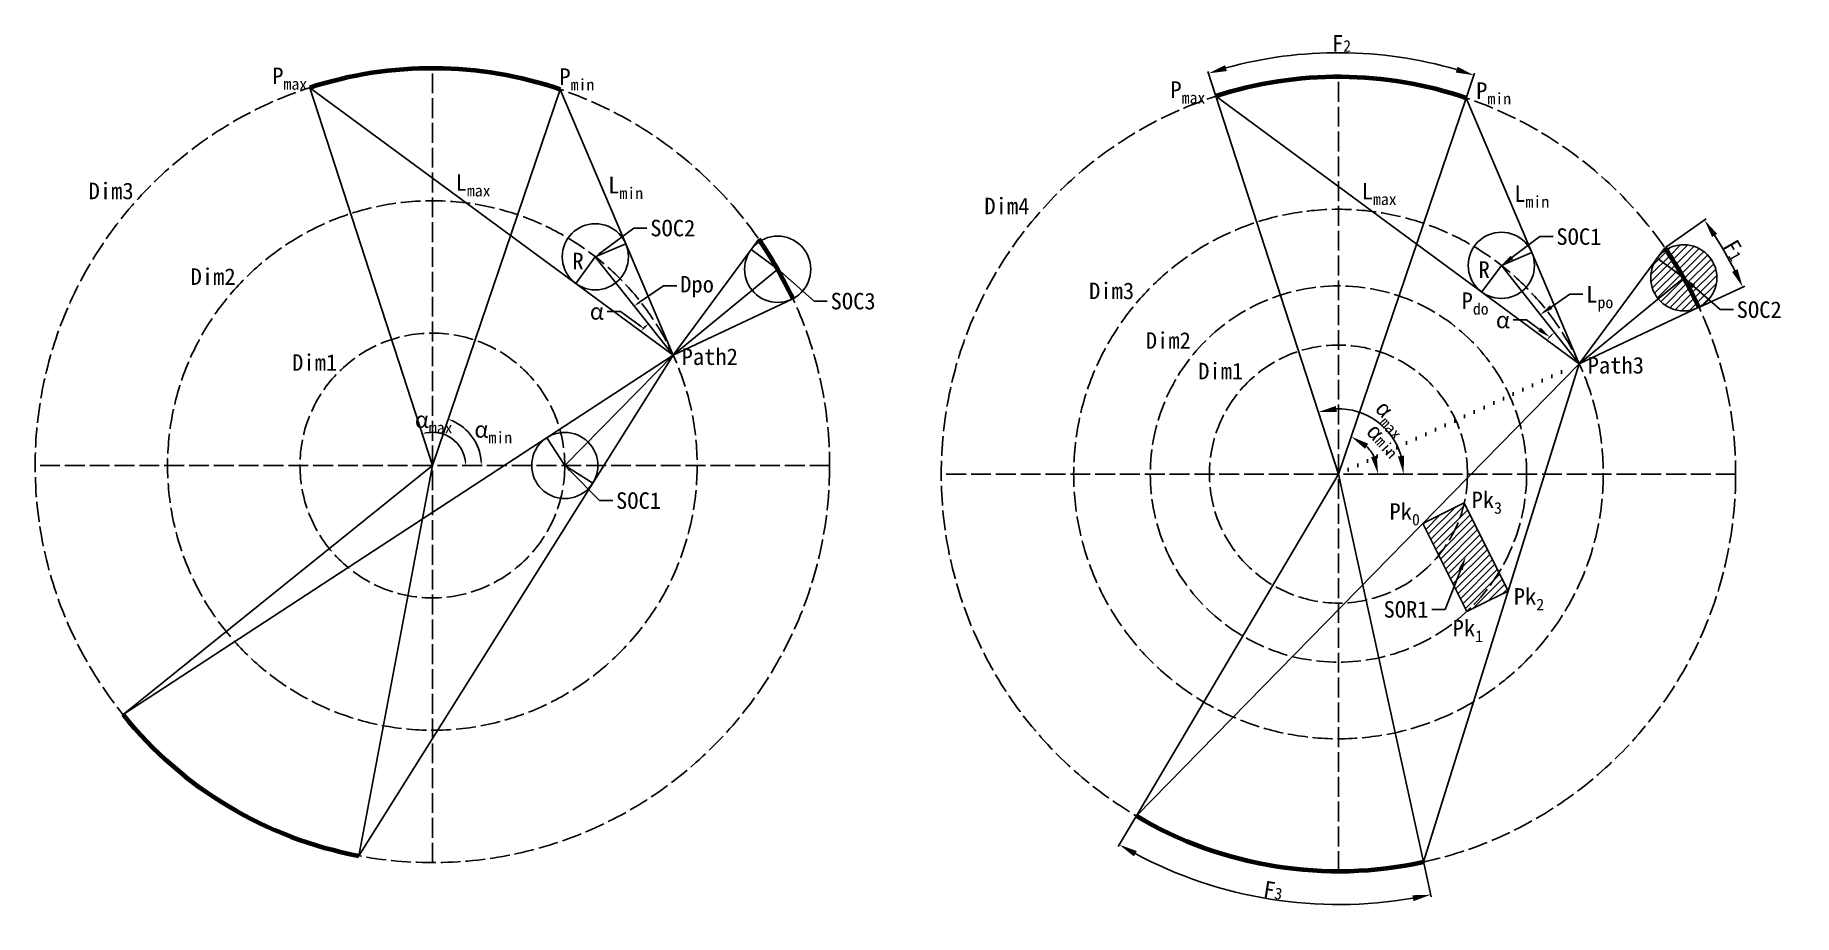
# Model space of a CAD drawing. Header units: millimetres. Extents: x 3921 to 10494, y -3868 to 8803.
# Drawn here: x 8496 to 9559, y 3823 to 4355 of the extents above; entities that cross this region are included whole.
import ezdxf
from ezdxf import colors
from ezdxf.entities.mleader import LeaderData, LeaderLine
from ezdxf.math import Vec2, Vec3

# ---------------------------------------------------------------- set-up
doc = ezdxf.new("R2010")
doc.units = ezdxf.units.MM
doc.linetypes.add('ACAD_ISO02W100', pattern=[15, 12, -3])
doc.linetypes.add('DOT2', pattern=[3.175, 0, -3.175])
for name, color, linetype in [('1', 3, 'Continuous'), ('极径圆', 7, 'ACAD_ISO02W100'), ('障碍物圆', 1, 'Continuous')]:
    doc.layers.add(name, color=color, linetype=linetype)
doc.styles.get("Standard").update_dxf_attribs({"font": ''})
doc.styles.get('Standard').set_extended_font_data('SimSun')
doc.dimstyles.new('ISO-25', dxfattribs={"dimtxt": 2.5, "dimasz": 2.5, "dimexe": 1.25, "dimexo": 0.625, "dimtad": 1, "dimtxsty": 'Standard', "dimcen": 2.5, "dimadec": 0, "dimazin": 0, "dimtfac": 1, "dimtmove": 0, "dimatfit": 3, "dimfxl": 1, "dimarcsym": 0})

msp = doc.modelspace()

# ---------------------------------------------------------------- texts
at = {"color": 1, "char_height": 10, "attachment_point": 1}
for s, width, insert in [('\\A1;{\\C0;P\\H0.7x;\\S^ max;}', 35.75224, (8639.43, 4335.109)), ('\\A1;{\\C0;P\\H0.7x;\\S^ min;}', 35.75224, (8812.91, 4334.655)), ('\\A1;{\\C0;P\\H0.7x;\\S^ max;}', 35.75224, (9182.095, 4326.785)), ('\\A1;{\\C0;P\\H0.7x;\\S^ min;}', 35.75224, (9366.838, 4326.189)), ('{\\C0;Dim3}', 35.75224, (8528.46, 4265.553)), ('\\A1;{\\C0;L\\H0.7x;\\S^ max;}', 35.75224, (8750.224, 4270.614)), ('\\A1;{\\C0;L\\H0.7x;\\S^ min;}', 35.75224, (8842.403, 4269.086)), ('\\A1;{\\C0;L\\H0.7x;\\S^ max;}', 35.75224, (9297.699, 4265.446)), ('\\A1;{\\C0;L\\H0.7x;\\S^ min;}', 35.75224, (9389.878, 4263.918)), ('{\\C0;Dim4}', 35.75224, (9069.709, 4256.432)), ('{\\C0;R}', 10.08825, (8820.787, 4223.186)), ('{\\C0;Dim2}', 35.75224, (8590.105, 4213.793)), ('{\\C0;R}', 10.08825, (9368.262, 4218.018)), ('{\\C0;Dim3}', 35.75224, (9132.97, 4205.173)), ('\\A1;{\\C0;P\\H0.7x;\\S^ do;}', 10.08825, (9358.044, 4199.197)), ('{\\C0;Path2}', 35.75224, (8886.749, 4165.376)), ('{\\C0;Dim2}', 35.75224, (9167.258, 4175.161)), ('{\\C0;Dim1}', 35.75224, (8651.421, 4161.854)), ('{\\C0;Dim1}', 35.75224, (9198.896, 4156.686)), ('{\\C0;Path3}', 35.75224, (9434.224, 4160.208)), ('\\A1;{\\C0;α\\H0.7x;\\S^ max;}', 35.75224, (8725.552, 4127.368)), ('\\A1;{\\C0;α\\H0.7x;\\S^ min;}', 35.75224, (8761.522, 4121.425)), ('\\A1;{\\C0;Pk\\H0.7x;\\S^ 0;}', 10.08825, (9314.453, 4071.824)), ('\\A1;{\\C0;Pk\\H0.7x;\\S^ 3;}', 10.08825, (9364.055, 4078.863)), ('\\A1;{\\C0;Pk\\H0.7x;\\S^ 2;}', 10.08825, (9389.577, 4020.496)), ('\\A1;{\\C0;Pk\\H0.7x;\\S^ 1;}', 10.08825, (9352.618, 4001.324))]:
    msp.add_mtext_dynamic_manual_height_columns(s, width=width, gutter_width=12.5, heights=[17.454], dxfattribs=dict(at, insert=insert))
at = {"color": 1, "char_height": 10, "attachment_point": 1, "rotation": 312.216838}
for s, width, insert in [('\\A1;{\\fArial|b0|i0|c134|p34;\\H0.95833x;\\C256;α\\fSimSun|b0|i0|c134|p34;\\H0.73x;\\S^ max;}', 28.78927, (9312.392, 4134.75)), ('{\\fArial|b0|i0|c134|p34;\\H0.95833x;\\C256;α\\A1;\\fSimSun|b0|i0|c134|p34;\\H0.73044x;\\S^ min;}', 45.2296, (9307.054, 4120.899))]:
    msp.add_mtext_dynamic_manual_height_columns(s, width=width, gutter_width=12.5, heights=[17.454], dxfattribs=dict(at, insert=insert))

# ---------------------------------------------------------------- blocks, each defined once
blk = doc.blocks.new('*D29')
at = {"color": 0, "lineweight": -2, "transparency": 16777216}
blk.add_arc((8736.2, 4094.6), 29.6, 4.8487, 66.3862, dxfattribs=at)
at = {"color": 0, "transparency": 16777216}
for points in [[(8747.9, 4121.3), (8748.2, 4122.1), (8745.7, 4122.6)], [(8766, 4097.1), (8765.2, 4097.1), (8765.7, 4094.6)]]:
    blk.add_solid(points, dxfattribs=at)
at = {"layer": 'Defpoints', "color": 0, "transparency": 16777216}
for p in [(8813.4, 4321.9), (8756.1, 4116.4), (8496.2, 4094.6), (8736.2, 4094.6), (8976.2, 4094.6)]:
    blk.add_point(p, dxfattribs=at)
blk = doc.blocks.new('*D32')
at = {"color": 0, "lineweight": -2, "transparency": 16777216}
blk.add_arc((9283.6, 4089.5), 23.9, 26.5698, 44.6651, dxfattribs=at)
at = {"color": 0, "transparency": 16777216}
for points in [[(9299.7, 4104.7), (9301.6, 4107.8), (9291.3, 4112.1)], [(9306.8, 4100.6), (9303.3, 4099.7), (9307.6, 4089.5)]]:
    blk.add_solid(points, dxfattribs=at)
at = {"layer": 'Defpoints', "color": 0, "transparency": 16777216}
for p in [(9360.8, 4316.7), (9299.8, 4107.1), (9043.6, 4089.5), (9283.6, 4089.5), (9523.6, 4089.5)]:
    blk.add_point(p, dxfattribs=at)
blk = doc.blocks.new('*D35')
at = {"color": 0, "lineweight": -2, "transparency": 16777216}
for p, q in [((9209.4, 4318.4), (9204.8, 4332.8)), ((9361, 4317.3), (9365.9, 4331.7))]:
    blk.add_line(p, q, dxfattribs=at)
blk.add_arc((9283.6, 4089.5), 254.6, 73.7107, 105.4838, dxfattribs=at)
at = {"color": 0, "transparency": 16777216}
for points in [[(9216.2, 4333), (9215.1, 4336.6), (9205.1, 4331.6)], [(9355.6, 4335.6), (9354.5, 4332.1), (9365.5, 4330.5)]]:
    blk.add_solid(points, dxfattribs=at)
at = {"layer": 'Defpoints', "color": 0, "transparency": 16777216}
for p in [(9312.6, 4342.4), (9209.6, 4317.8), (9360.8, 4316.7), (9283.6, 4089.5), (9283.6, 4089.5)]:
    blk.add_point(p, dxfattribs=at)
at = {"color": 0, "transparency": 16777216, "insert": (9285.5, 4349.7), "char_height": 2.5, "attachment_point": 5, "rotation": 359.5972}
blk.add_mtext('{\\H4x;F\\H0.7x;\\S^ 2;}', dxfattribs=at)
blk = doc.blocks.new('*D36')
at = {"color": 0, "lineweight": -2, "transparency": 16777216}
for p, q in [((9481.4, 4226.6), (9505.9, 4243.6)), ((9501.4, 4190.2), (9529.1, 4203))]:
    blk.add_line(p, q, dxfattribs=at)
blk.add_arc((9283.6, 4089.5), 269.2, 27.1763, 32.4026, dxfattribs=at)
at = {"color": 0, "transparency": 16777216}
for points in [[(9509.4, 4232.7), (9512.4, 4234.7), (9504.8, 4242.9)], [(9524.8, 4213.2), (9521.5, 4211.6), (9527.9, 4202.5)]]:
    blk.add_solid(points, dxfattribs=at)
at = {"layer": 'Defpoints', "color": 0, "transparency": 16777216}
for p in [(9513.3, 4229.9), (9480.9, 4226.2), (9500.8, 4190), (9283.6, 4089.5), (9283.6, 4089.5)]:
    blk.add_point(p, dxfattribs=at)
at = {"color": 0, "transparency": 16777216, "insert": (9522.8, 4224.8), "char_height": 2.5, "attachment_point": 5, "rotation": 299.5038}
blk.add_mtext('{\\H4x;F\\H0.7x;\\S^ 1;}', dxfattribs=at)
blk = doc.blocks.new('*D37')
at = {"color": 0, "lineweight": -2, "transparency": 16777216}
for p, q in [((9161.3, 3882.3), (9150.6, 3864.3)), ((9335.2, 3854.4), (9339.7, 3834))]:
    blk.add_line(p, q, dxfattribs=at)
blk.add_arc((9283.6, 4089.5), 260.2, 241.8492, 279.9498, dxfattribs=at)
at = {"color": 0, "transparency": 16777216}
for points in [[(9160, 3858.4), (9161.8, 3861.6), (9151.3, 3865.4)], [(9328.3, 3834.9), (9329, 3831.3), (9339.4, 3835.2)]]:
    blk.add_solid(points, dxfattribs=at)
at = {"layer": 'Defpoints', "color": 0, "transparency": 16777216}
for p in [(9283.6, 4089.5), (9283.6, 4089.5), (9161.6, 3882.8), (9335.1, 3855), (9210.8, 3839.6)]:
    blk.add_point(p, dxfattribs=at)
at = {"color": 0, "transparency": 16777216, "insert": (9244.2, 3837.9), "char_height": 2.5, "attachment_point": 5, "rotation": 351.0823}
blk.add_mtext('{\\H4x;F\\H0.7x;\\S^ 3;}', dxfattribs=at)
blk = doc.blocks.new('*D27')
at = {"color": 0, "lineweight": -2, "transparency": 16777216}
blk.add_arc((8881.6, 4161.3), 24.1, 134.2671, 137.6854, dxfattribs=at)
at = {"color": 0, "transparency": 16777216}
for points in [[(8864.1, 4177.3), (8863.5, 4177.8), (8862.2, 4175.6)], [(8864.5, 4178.9), (8865.1, 4178.2), (8866.7, 4180.2)]]:
    blk.add_solid(points, dxfattribs=at)
at = {"layer": 'Defpoints', "color": 0, "transparency": 16777216}
for p in [(8662.2, 4322.9), (8834.6, 4220.7), (8865, 4178.8), (8881.6, 4161.3), (8881.6, 4161.3)]:
    blk.add_point(p, dxfattribs=at)
blk = doc.blocks.new('*D30')
at = {"color": 0, "lineweight": -2, "transparency": 16777216}
blk.add_arc((8736.2, 4094.6), 20.1, 7.1209, 100.8387, dxfattribs=at)
at = {"color": 0, "transparency": 16777216}
for points in [[(8732.5, 4114), (8732.3, 4114.8), (8730, 4113.8)], [(8756.6, 4097.1), (8755.7, 4097.1), (8756.3, 4094.6)]]:
    blk.add_solid(points, dxfattribs=at)
at = {"layer": 'Defpoints', "color": 0, "transparency": 16777216}
for p in [(8662.2, 4322.9), (8752.5, 4106.4), (8496.2, 4094.6), (8736.2, 4094.6), (8976.2, 4094.6)]:
    blk.add_point(p, dxfattribs=at)
blk = doc.blocks.new('*D31')
at = {"color": 0, "lineweight": -2, "transparency": 16777216}
blk.add_arc((9429.1, 4156.1), 24.1, 134.2671, 137.6854, dxfattribs=at)
at = {"color": 0, "transparency": 16777216}
for points in [[(9411.6, 4172.1), (9410.9, 4172.6), (9409.7, 4170.4)], [(9412, 4173.7), (9412.5, 4173.1), (9414.1, 4175)]]:
    blk.add_solid(points, dxfattribs=at)
at = {"layer": 'Defpoints', "color": 0, "transparency": 16777216}
for p in [(9209.6, 4317.8), (9382.1, 4215.6), (9412.5, 4173.6), (9429.1, 4156.1), (9429.1, 4156.1)]:
    blk.add_point(p, dxfattribs=at)
blk = doc.blocks.new('*D33')
at = {"color": 0, "lineweight": -2, "transparency": 16777216}
blk.add_arc((9283.6, 4089.5), 39.4, 16.0659, 91.8937, dxfattribs=at)
at = {"color": 0, "transparency": 16777216}
for points in [[(9282.7, 4127), (9282, 4130.6), (9271.5, 4126.9)], [(9323.3, 4100.6), (9319.6, 4100.1), (9323, 4089.5)]]:
    blk.add_solid(points, dxfattribs=at)
at = {"layer": 'Defpoints', "color": 0, "transparency": 16777216}
for p in [(9209.6, 4317.8), (9315.5, 4112.6), (9043.6, 4089.5), (9283.6, 4089.5), (9523.6, 4089.5)]:
    blk.add_point(p, dxfattribs=at)

# ---------------------------------------------------------------- dimensions: what is measured, and where the dimension line sits
for base, line1, line2, text, override, picture, middle in [((9315.488, 4112.58), ((9209.638, 4317.759), (9283.641, 4089.453)), ((9523.641, 4089.453), (9043.641, 4089.453)), ' ', {"dimasz": 11, "dimtad": 3}, '*D33', (5120.037, 8802.883)), ((8752.453, 4106.448), ((8662.163, 4322.927), (8736.166, 4094.621)), ((8976.166, 4094.621), (8496.166, 4094.621)), ' ', {"dimtad": 3}, '*D30', (4658.167, 8469.378)), ((9312.565, 4342.393), ((9209.638, 4317.759), (9283.641, 4089.453)), ((9283.641, 4089.453), (9360.847, 4316.696)), '{\\H4x;F\\H0.7x;\\S^ 2;}', {"dimasz": 11}, '*D35', (9285.47, 4349.66))]:
    dim = msp.add_angular_dim_2l(base=base, line1=line1, line2=line2, text=text, dimstyle='ISO-25', override=override)
    dim.commit()
    dim.dimension.update_dxf_attribs({"geometry": picture, "text_midpoint": middle})
dim = msp.add_angular_dim_2l(base=(8756.134, 4116.404), line1=((8736.166, 4094.621), (8813.371, 4321.864)), line2=((8976.166, 4094.621), (8496.166, 4094.621)), text=' ', dimstyle='ISO-25')
dim.commit()
dim.dimension.update_dxf_attribs({"geometry": '*D29', "text_midpoint": (8762.203, 4108.596), "dimtype": 162})
for base, line1, line2, picture, middle in [((8865.033, 4178.808), ((8834.614, 4220.748), (8881.614, 4161.29)), ((8881.614, 4161.29), (8662.163, 4322.927)), '*D27', (9164.199, -3470.306)), ((9412.508, 4173.64), ((9382.089, 4215.58), (9429.089, 4156.122)), ((9429.089, 4156.122), (9209.638, 4317.759)), '*D31', (9542.348, -3867.582))]:
    dim = msp.add_angular_dim_2l(base=base, line1=line1, line2=line2, text=' ', dimstyle='ISO-25')
    dim.commit()
    dim.dimension.update_dxf_attribs({"geometry": picture, "text_midpoint": middle})
for base, line1, line2, text, picture, middle in [((9299.814, 4107.097), ((9283.641, 4089.453), (9360.847, 4316.696)), ((9523.641, 4089.453), (9043.641, 4089.453)), ' ', '*D32', (9304.588, 4101.032)), ((9513.3, 4229.863), ((9500.823, 4189.965), (9283.641, 4089.453)), ((9283.641, 4089.453), (9480.85, 4226.232)), '{\\H4x;F\\H0.7x;\\S^ 1;}', '*D36', (9517.915, 4222.019)), ((9210.781, 3839.61), ((9283.641, 4089.453), (9335.062, 3855.026)), ((9283.641, 4089.453), (9161.57, 3882.817)), '{\\H4x;F\\H0.7x;\\S^ 3;}', '*D37', (9243.298, 3832.349))]:
    dim = msp.add_angular_dim_2l(base=base, line1=line1, line2=line2, text=text, dimstyle='ISO-25', override={"dimasz": 11})
    dim.commit()
    dim.dimension.update_dxf_attribs({"geometry": picture, "text_midpoint": middle, "dimtype": 162})

# ---------------------------------------------------------------- hatches: boundary and pattern name
h = msp.add_hatch()
h.set_pattern_fill('ANSI31', color=256)
h.paths.add_polyline_path([(9359.647, 4072.074), (9347.135, 4065.844), (9334.623, 4059.613), (9344.211, 4040.359, 0.11458364)])
h.paths.add_polyline_path([(9359.647, 4072.074, -0.11458364), (9344.211, 4040.359), (9361.17, 4006.302, 0.06774532), (9380.574, 4030.049)])
h.paths.add_polyline_path([(9386.194, 4018.763), (9380.574, 4030.049, -0.06774532), (9361.17, 4006.302), (9373.682, 4012.532)])
h.paths.add_polyline_path([(9481.69, 4225.013, -0.04170288), (9501.44, 4190.269, 0.28096114), (9512.289, 4208.053, 0.58906166)])
h.paths.add_polyline_path([(9481.69, 4225.013, 0.09434779), (9476.199, 4219.932), (9492.289, 4208.053, 0.02084238)])
h.paths.add_polyline_path([(9476.199, 4219.932, 0.16034441), (9472.289, 4208.053, 0.17367139), (9476.837, 4195.356), (9492.289, 4208.053)])
h.paths.add_polyline_path([(9492.289, 4208.053), (9476.837, 4195.356, 0.34358365), (9500.823, 4189.965)])

# ---------------------------------------------------------------- linework, layer by layer
at = {"color": 1}
for p, q in [((8662.163, 4322.927), (8736.166, 4094.621)), ((8736.166, 4094.621), (8813.371, 4321.864)), ((9209.638, 4317.759), (9283.641, 4089.453)), ((9283.641, 4089.453), (9360.847, 4316.696)), ((8736.166, 4094.621), (8549.261, 3944.067)), ((8736.166, 4094.621), (8691.772, 3858.763)), ((9283.641, 4089.453), (9161.57, 3882.817)), ((9283.641, 4089.453), (9335.062, 3855.026))]:
    msp.add_line(p, q, dxfattribs=at)
at = {"color": 5}
for p, q in [((8881.614, 4161.29), (8933.375, 4231.4)), ((8834.614, 4220.748), (8822.753, 4204.645)), ((8928.724, 4225.1), (8944.814, 4213.221)), ((9429.089, 4156.122), (9480.85, 4226.232)), ((9476.199, 4219.932), (9492.289, 4208.053)), ((8944.814, 4213.221), (8881.614, 4161.29)), ((8944.814, 4213.221), (8953.348, 4195.133)), ((9382.089, 4215.58), (9370.228, 4199.477)), ((9492.289, 4208.053), (9429.089, 4156.122)), ((9492.289, 4208.053), (9500.823, 4189.965)), ((8881.614, 4161.29), (8953.97, 4195.426)), ((9429.089, 4156.122), (9501.445, 4190.258)), ((8881.614, 4161.29), (8549.261, 3944.067)), ((8881.614, 4161.29), (8691.772, 3858.763)), ((8816.166, 4094.621), (8881.614, 4161.29)), ((9429.089, 4156.122), (9161.57, 3882.817)), ((9429.089, 4156.122), (9335.062, 3855.026)), ((8805.224, 4111.362), (8816.166, 4094.621)), ((8833.107, 4083.99), (8816.166, 4094.621))]:
    msp.add_line(p, q, dxfattribs=at)
at = {"color": 3, "linetype": 'DOT2', "lineweight": 60, "ltscale": 2}
msp.add_line((9283.641, 4089.453), (9429.089, 4156.122), dxfattribs=at)
for p, q in [((9347.135, 4065.844), (9359.647, 4072.074)), ((9359.647, 4072.074), (9386.194, 4018.763)), ((9347.135, 4065.844), (9334.623, 4059.613)), ((9334.623, 4059.613), (9361.17, 4006.302)), ((9386.194, 4018.763), (9373.682, 4012.532)), ((9361.17, 4006.302), (9373.682, 4012.532))]:
    msp.add_line(p, q)
at = {"color": 1, "lineweight": 120}
for centre, start, end in [((8736.166, 4094.621), 71.234908, 107.959586), ((9283.641, 4089.453), 71.234908, 107.959586), ((8736.166, 4094.621), 24.835965, 34.744123), ((9283.641, 4089.453), 24.835965, 34.744123), ((8736.166, 4094.621), 218.851923, 259.34027), ((9283.641, 4089.453), 239.427341, 282.371681)]:
    msp.add_arc(centre, 240, start, end, dxfattribs=at)
at = {"layer": '1', "color": 5}
for p, q in [((8881.614, 4161.29), (8662.163, 4322.927)), ((8881.614, 4161.29), (8813.371, 4321.864)), ((9429.089, 4156.122), (9209.638, 4317.759)), ((9429.089, 4156.122), (9360.847, 4316.696)), ((8853.021, 4228.571), (8834.614, 4220.748)), ((8834.614, 4220.748), (8881.614, 4161.29)), ((9400.496, 4223.403), (9382.089, 4215.58)), ((9382.089, 4215.58), (9429.089, 4156.122))]:
    msp.add_line(p, q, dxfattribs=at)
at = {"layer": '极径圆'}
for p, q in [((8736.166, 3854.621), (8736.166, 4334.621)), ((9283.641, 3849.453), (9283.641, 4329.453)), ((8976.166, 4094.621), (8496.166, 4094.621)), ((9523.641, 4089.453), (9043.641, 4089.453))]:
    msp.add_line(p, q, dxfattribs=at)
for centre, radius in [((8736.166, 4094.621), 240), ((9283.641, 4089.453), 240), ((8736.166, 4094.621), 160), ((9283.641, 4089.453), 160), ((9283.641, 4089.453), 113.688), ((8736.166, 4094.621), 80), ((9283.641, 4089.453), 77.967)]:
    msp.add_circle(centre, radius, dxfattribs=at)
at = {"layer": '障碍物圆', "color": 7}
for centre in [(8834.614, 4220.748), (8944.814, 4213.221), (9382.089, 4215.58), (9492.289, 4208.053)]:
    msp.add_circle(centre, 20, dxfattribs=at)
at = {"layer": '障碍物圆', "color": 5}
msp.add_circle((8816.166, 4094.621), 20, dxfattribs=at)

msp.set_redraw_order([(e.dxf.handle, doc.entitydb.next_handle()) for e in msp.query("TEXT MTEXT ATTDEF DIMENSION ARC_DIMENSION")])  # texts and dimensions are drawn at this point

# ---------------------------------------------------------------- leaders
ml = msp.add_multileader_mtext('Standard')
ml.set_content('SOC2', color=256)
ml.set_leader_properties()
ml.build(insert=Vec2(0, 0))
ctx = ml.context
ctx.base_point, ctx.char_height, ctx.plane_origin = Vec3(8865.832, 4238.113), 10, Vec3(8848.94, 4264.656)
notes = []
notes.append((ctx, [(0, (1, 1, 0), (8857.832, 4238.113), (1, 0), 8, [(0, [(8834.614, 4220.748)], 0, [])])]))
ctx.mtext.insert, ctx.mtext.flow_direction = Vec3(8867.832, 4243.113), 5
ml = msp.add_multileader_mtext('Standard')
ml.set_content('SOC1', color=256)
ml.set_leader_properties()
ml.build(insert=Vec2(0, 0))
ml.multileader.update_dxf_attribs({"arrow_head_size": 8})
ctx = ml.context
ctx.base_point, ctx.char_height, ctx.arrow_head_size, ctx.plane_origin = Vec3(9413.307, 4232.945), 10, 8, Vec3(9396.415, 4259.488)
notes.append((ctx, [(0, (1, 1, 0), (9405.307, 4232.945), (1, 0), 8, [(0, [(9382.089, 4215.58)], 0, [])])]))
ctx.mtext.insert, ctx.mtext.flow_direction = Vec3(9415.307, 4237.945), 5
ml = msp.add_multileader_mtext('Standard')
ml.set_content('Dpo', color=256)
ml.set_leader_properties()
ml.build(insert=Vec2(0, 0))
ctx = ml.context
ctx.base_point, ctx.char_height, ctx.plane_origin = Vec3(8883.89, 4203.252), 10, Vec3(8858.114, 4191.019)
notes.append((ctx, [(0, (1, 1, 0), (8875.89, 4203.252), (1, 0), 8, [(0, [(8858.114, 4191.019)], 0, [])])]))
ctx.mtext.insert, ctx.mtext.flow_direction = Vec3(8885.89, 4209.169), 5
ml = msp.add_multileader_mtext('Standard')
ml.set_content('SOC3', color=256)
ml.set_leader_properties()
ml.build(insert=Vec2(0, 0))
ctx = ml.context
ctx.base_point, ctx.char_height, ctx.plane_origin = Vec3(8974.779, 4193.966), 10, Vec3(8944.814, 4213.221)
notes.append((ctx, [(0, (1, 1, 0), (8966.779, 4193.966), (1, 0), 8, [(0, [(8944.814, 4213.221)], 0, [])])]))
ctx.mtext.insert, ctx.mtext.flow_direction = Vec3(8976.779, 4198.966), 5
ml = msp.add_multileader_mtext('Standard')
ml.set_content('SOC2', color=256)
ml.set_leader_properties()
ml.build(insert=Vec2(0, 0))
ml.multileader.update_dxf_attribs({"arrow_head_size": 8})
ctx = ml.context
ctx.base_point, ctx.char_height, ctx.arrow_head_size, ctx.plane_origin = Vec3(9522.254, 4188.798), 10, 8, Vec3(9492.289, 4208.053)
notes.append((ctx, [(0, (1, 1, 0), (9514.254, 4188.798), (1, 0), 8, [(0, [(9492.289, 4208.053)], 0, [])])]))
ctx.mtext.insert, ctx.mtext.flow_direction = Vec3(9524.254, 4193.798), 5
ml = msp.add_multileader_mtext('Standard')
ml.set_content('\\A1;L{\\H0.7x;\\S^ po;}', color=256)
ml.set_leader_properties()
ml.build(insert=Vec2(0, 0))
ml.multileader.update_dxf_attribs({"arrow_head_size": 8})
ctx = ml.context
ctx.base_point, ctx.char_height, ctx.arrow_head_size, ctx.plane_origin = Vec3(9431.365, 4198.084), 10, 8, Vec3(9405.589, 4185.851)
notes.append((ctx, [(0, (1, 1, 0), (9423.365, 4198.084), (1, 0), 8, [(0, [(9405.589, 4185.851)], 0, [])])]))
ctx.mtext.insert, ctx.mtext.flow_direction = Vec3(9433.365, 4203.084), 5
ml = msp.add_multileader_mtext('Standard')
ml.set_content('α', color=256)
ml.set_leader_properties()
ml.build(insert=Vec2(0, 0))
ctx = ml.context
ctx.base_point, ctx.char_height, ctx.plane_origin = Vec3(8831.553, 4187.775), 10, Vec3(8801.916, 4157.456)
ctx.text_align_type = 2
notes.append((ctx, [(1, (1, 1, 0), (8849.775, 4187.775), (-1, 0), 8, [(0, [(8864.1, 4177.264)], 0, [])])]))
ctx.mtext.insert, ctx.mtext.alignment, ctx.mtext.flow_direction = Vec3(8839.775, 4192.775), 3, 5
ml = msp.add_multileader_mtext('Standard')
ml.set_content('α', color=256)
ml.set_leader_properties()
ml.build(insert=Vec2(0, 0))
ml.multileader.update_dxf_attribs({"arrow_head_size": 8})
ctx = ml.context
ctx.base_point, ctx.char_height, ctx.arrow_head_size, ctx.plane_origin = Vec3(9379.028, 4182.607), 10, 8, Vec3(9349.391, 4152.288)
ctx.text_align_type = 2
notes.append((ctx, [(1, (1, 1, 0), (9397.25, 4182.607), (-1, 0), 8, [(0, [(9411.575, 4172.096)], 0, [])])]))
ctx.mtext.insert, ctx.mtext.alignment, ctx.mtext.flow_direction = Vec3(9387.25, 4187.607), 3, 5
ml = msp.add_multileader_mtext('Standard')
ml.set_content('SOC1', color=256)
ml.set_leader_properties()
ml.build(insert=Vec2(0, 0))
ctx = ml.context
ctx.base_point, ctx.char_height, ctx.plane_origin = Vec3(8845.131, 4073.415), 10, Vec3(8827.712, 4065.108)
notes.append((ctx, [(0, (1, 1, 0), (8837.131, 4073.415), (1, 0), 8, [(0, [(8816.166, 4094.621)], 0, [])])]))
ctx.mtext.insert, ctx.mtext.flow_direction = Vec3(8847.131, 4078.415), 5
ml = msp.add_multileader_mtext('Standard')
ml.set_content('SOR1', color=256)
ml.set_leader_properties()
ml.build(insert=Vec2(0, 0))
ml.multileader.update_dxf_attribs({"arrow_head_size": 8})
ctx = ml.context
ctx.base_point, ctx.char_height, ctx.arrow_head_size, ctx.plane_origin = Vec3(9309.702, 4007.678), 10, 8, Vec3(9371.954, 4009.675)
ctx.text_align_type = 2
notes.append((ctx, [(1, (1, 1, 0), (9348.091, 4007.678), (-1, 0), 8, [(0, [(9360.409, 4039.188)], 0, [])])]))
ctx.mtext.insert, ctx.mtext.alignment, ctx.mtext.flow_direction = Vec3(9338.091, 4012.678), 3, 5
for ctx, leaders in notes:
    for number, flags, end, landing, length, lines in leaders:
        leader = LeaderData()
        leader.index, (leader.has_last_leader_line, leader.has_dogleg_vector, leader.attachment_direction) = number, flags
        leader.last_leader_point, leader.dogleg_vector, leader.dogleg_length = Vec3(end), Vec3(landing), length
        for number, points, colour, breaks in lines:
            line = LeaderLine()
            line.index, line.vertices, line.color, line.breaks = number, Vec3.list(points), colors.encode_raw_color(colour), breaks
            leader.lines.append(line)
        ctx.leaders.append(leader)

doc.saveas('drawing.dxf')
